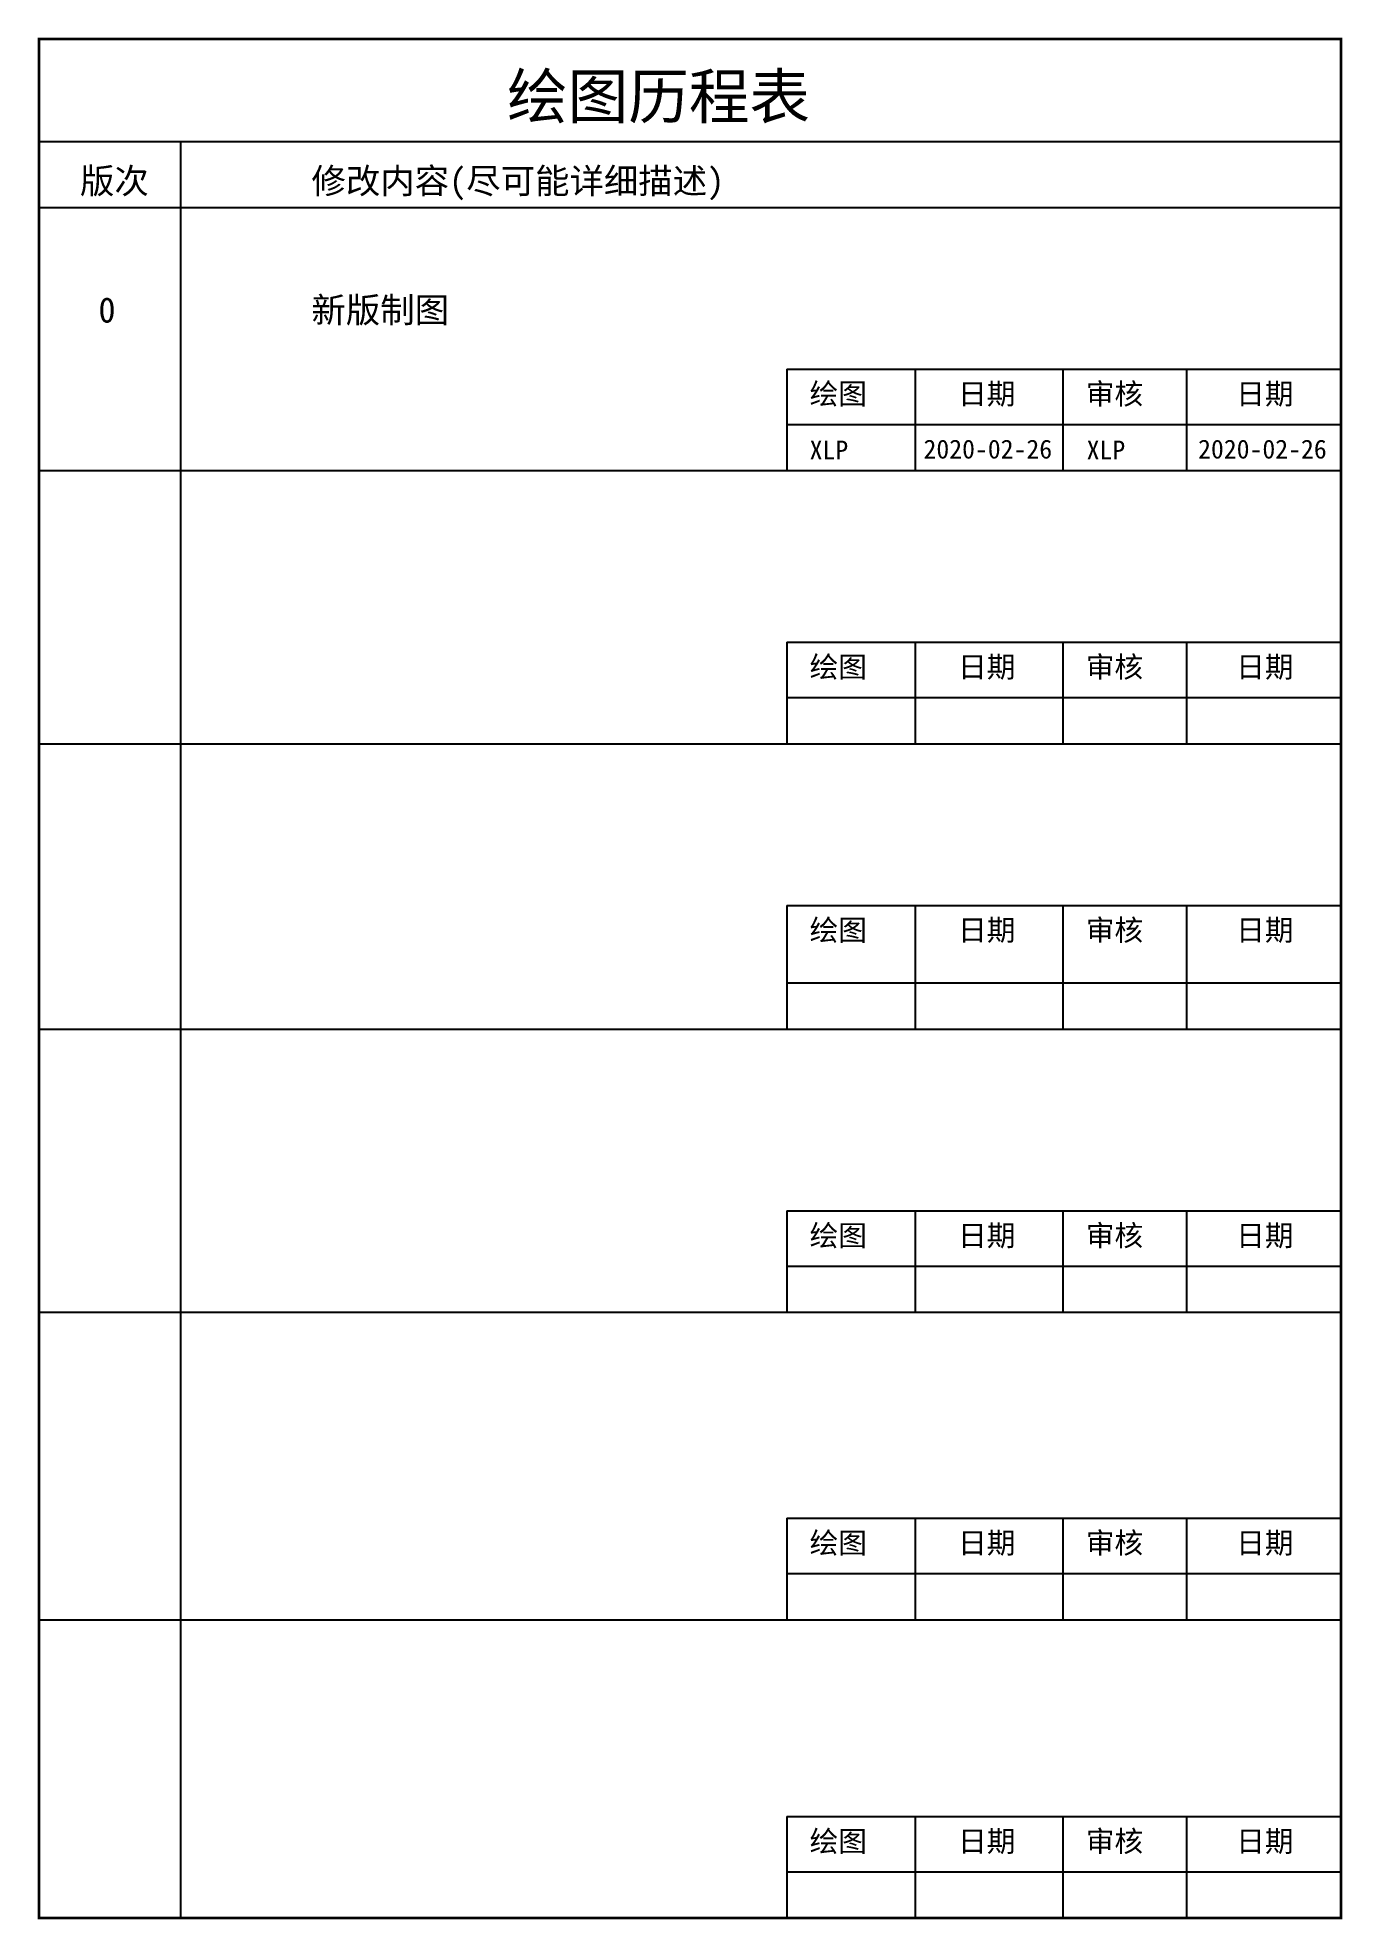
# Model space of a CAD drawing. Header units: inches. Extents: x -1849 to -1456, y -1004 to -896.
# Drawn here: x -1848.7 to -1792.3, y -1003.4 to -922.1 of the extents above; entities that cross this region are included whole.
import ezdxf

# ---------------------------------------------------------------- set-up
doc = ezdxf.new("R2010")
doc.units = ezdxf.units.IN
doc.header["$MEASUREMENT"] = 0
doc.layers.add('SPEC', color=2, linetype='Continuous')
doc.styles.add('汉字', font='')
doc.styles.get('汉字').set_extended_font_data('SimSun')

msp = doc.modelspace()

# ---------------------------------------------------------------- texts
at = {"layer": 'SPEC', "style": '汉字'}
for s, height, p in [('绘图历程表', 1.9197, (-1828.415, -925.642)), ('版次', 1.0903, (-1846.873, -928.875)), ('修改内容(尽可能详细描述)', 1.09027, (-1836.87, -928.875)), ('0', 1.09, (-1846.076, -934.452)), ('新版制图', 1.0903, (-1836.87, -934.452)), ('绘图', 0.908, (-1815.34, -937.982)), ('日期', 0.908, (-1808.926, -937.982)), ('审核', 0.908, (-1803.405, -937.982)), ('日期', 0.908, (-1796.906, -937.982)), ('XLP', 0.8172, (-1815.34, -940.365)), ('2020-02-26', 0.8172, (-1810.419, -940.325)), ('XLP', 0.8172, (-1803.369, -940.365)), ('2020-02-26', 0.8172, (-1798.553, -940.325)), ('绘图', 0.908, (-1815.34, -949.779)), ('日期', 0.908, (-1808.926, -949.779)), ('审核', 0.908, (-1803.405, -949.779)), ('日期', 0.908, (-1796.906, -949.779)), ('绘图', 0.908, (-1815.34, -961.147)), ('日期', 0.908, (-1808.926, -961.147)), ('审核', 0.908, (-1803.405, -961.147)), ('日期', 0.908, (-1796.906, -961.147)), ('绘图', 0.908, (-1815.34, -974.341)), ('日期', 0.908, (-1808.926, -974.341)), ('审核', 0.908, (-1803.405, -974.341)), ('日期', 0.908, (-1796.906, -974.341)), ('绘图', 0.908, (-1815.34, -987.619)), ('日期', 0.908, (-1808.926, -987.619)), ('审核', 0.908, (-1803.405, -987.619)), ('日期', 0.908, (-1796.906, -987.619)), ('绘图', 0.908, (-1815.34, -1000.507)), ('日期', 0.908, (-1808.926, -1000.507)), ('审核', 0.908, (-1803.405, -1000.507)), ('日期', 0.908, (-1796.906, -1000.507))]:
    msp.add_text(s, height=height, dxfattribs=at).set_placement(p)

# ---------------------------------------------------------------- linework, layer by layer
at = {"layer": 'SPEC'}
for p, q in [((-1848.647, -926.636), (-1792.374, -926.636)), ((-1842.531, -926.636), (-1842.531, -1003.371)), ((-1848.647, -929.478), (-1792.374, -929.478)), ((-1816.329, -936.463), (-1792.374, -936.463)), ((-1816.329, -936.463), (-1816.329, -940.846)), ((-1810.779, -936.463), (-1810.779, -940.846)), ((-1804.394, -936.463), (-1804.394, -940.846)), ((-1799.057, -936.463), (-1799.057, -940.846)), ((-1816.329, -938.847), (-1792.374, -938.847)), ((-1848.647, -940.846), (-1792.374, -940.846)), ((-1816.329, -948.261), (-1792.374, -948.261)), ((-1816.329, -948.261), (-1816.329, -952.644)), ((-1810.779, -948.261), (-1810.779, -952.644)), ((-1804.394, -948.261), (-1804.394, -952.644)), ((-1799.057, -948.261), (-1799.057, -952.644)), ((-1816.329, -950.645), (-1792.374, -950.645)), ((-1848.647, -952.644), (-1792.374, -952.644)), ((-1816.329, -959.629), (-1792.374, -959.629)), ((-1816.329, -959.629), (-1816.329, -964.978)), ((-1810.779, -959.629), (-1810.779, -964.978)), ((-1804.394, -959.629), (-1804.394, -964.978)), ((-1799.057, -959.629), (-1799.057, -964.978)), ((-1816.329, -962.979), (-1792.374, -962.979)), ((-1848.647, -964.978), (-1792.374, -964.978)), ((-1816.329, -972.823), (-1792.374, -972.823)), ((-1816.329, -972.823), (-1816.329, -977.206)), ((-1810.779, -972.823), (-1810.779, -977.206)), ((-1804.394, -972.823), (-1804.394, -977.206)), ((-1799.057, -972.823), (-1799.057, -977.206)), ((-1816.329, -975.207), (-1792.374, -975.207)), ((-1848.647, -977.206), (-1792.374, -977.206)), ((-1816.329, -986.101), (-1792.374, -986.101)), ((-1816.329, -986.101), (-1816.329, -990.483)), ((-1810.779, -986.101), (-1810.779, -990.483)), ((-1804.394, -986.101), (-1804.394, -990.483)), ((-1799.057, -986.101), (-1799.057, -990.483)), ((-1816.329, -988.484), (-1792.374, -988.484)), ((-1848.647, -990.483), (-1792.374, -990.483)), ((-1816.329, -998.989), (-1792.374, -998.989)), ((-1816.329, -998.989), (-1816.329, -1003.371)), ((-1810.779, -998.989), (-1810.779, -1003.371)), ((-1804.394, -998.989), (-1804.394, -1003.371)), ((-1799.057, -998.989), (-1799.057, -1003.371)), ((-1816.329, -1001.372), (-1792.374, -1001.372)), ((-1848.647, -1003.371), (-1792.374, -1003.371))]:
    msp.add_line(p, q, dxfattribs=at)
at = {"layer": 'SPEC', "const_width": 0.114}
msp.add_lwpolyline([(-1848.647, -922.2), (-1792.374, -922.2), (-1792.374, -1003.371), (-1848.647, -1003.371)], close=True, dxfattribs=at)

msp.set_redraw_order([(e.dxf.handle, doc.entitydb.next_handle()) for e in msp.query("TEXT MTEXT ATTDEF DIMENSION ARC_DIMENSION")])  # texts and dimensions are drawn at this point

doc.saveas('drawing.dxf')
